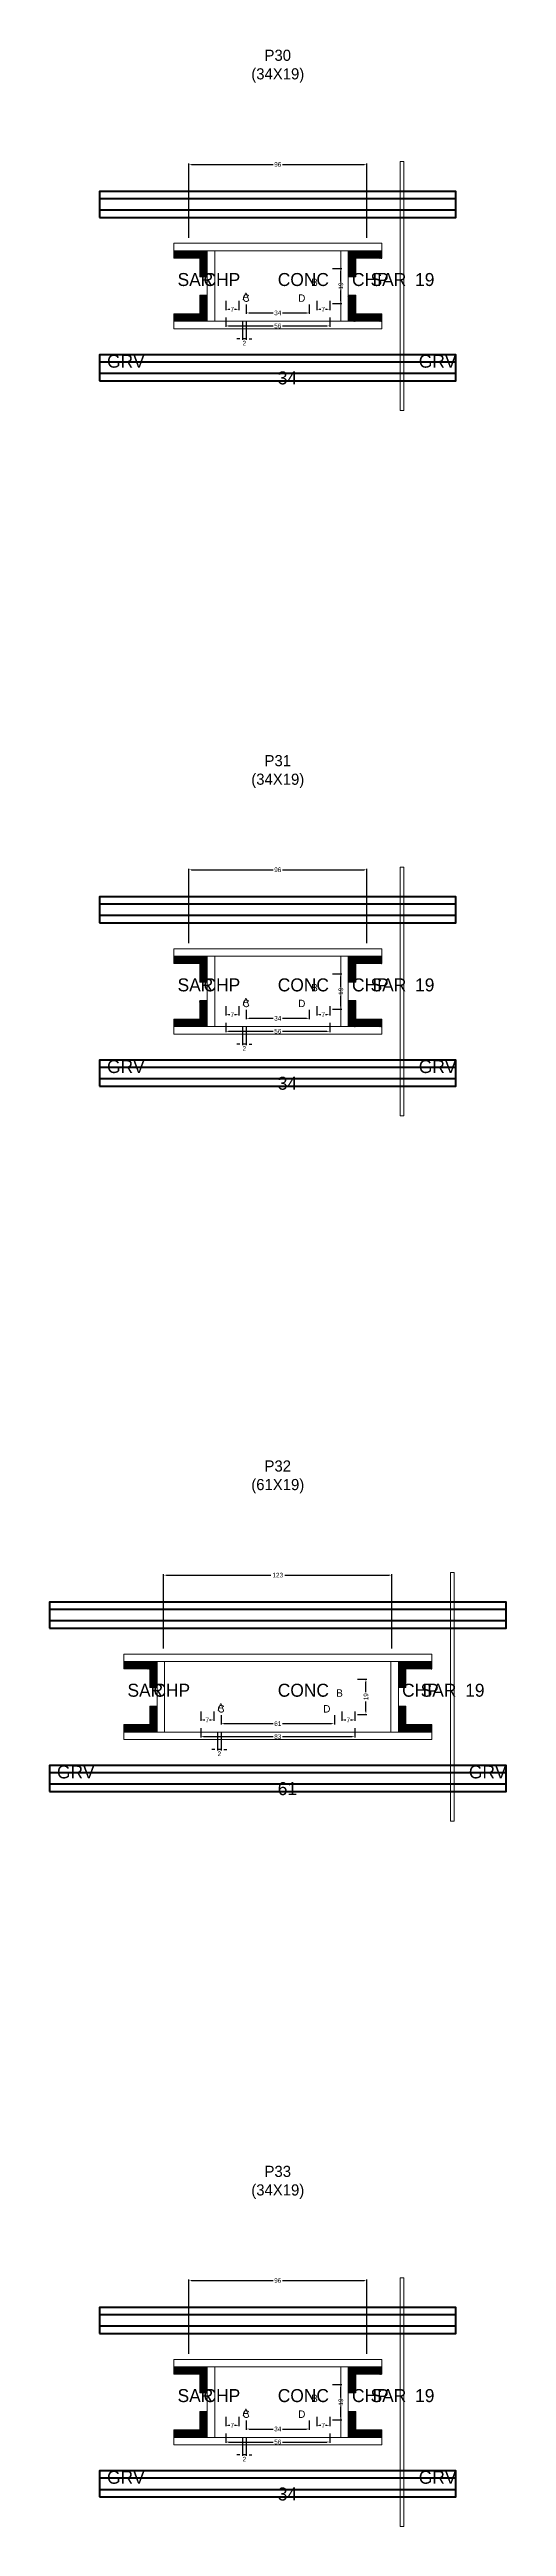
# Model space of a CAD drawing. Header units: centimetres. Extents: x -10500 to 4105, y -36866 to 295.
# Drawn here: x -123 to 123, y -12087 to -10753 of the extents above; entities that cross this region are included whole.
import ezdxf

# ---------------------------------------------------------------- set-up
doc = ezdxf.new("R2010")
doc.units = ezdxf.units.CM
for name, color, linetype in [('COTA', 241, 'Continuous'), ('GRAVATA', 224, 'Continuous'), ('Hachura', 251, 'Continuous'), ('NOMENCLATURA', 7, 'Continuous'), ('SARRAFO', 251, 'Continuous'), ('Texto Seção', 7, 'Continuous')]:
    doc.layers.add(name, color=color, linetype=linetype)
doc.dimstyles.new('cotax2', dxfattribs={"dimtxt": 2.5, "dimasz": 1.5, "dimexe": 0.5, "dimexo": 0.5, "dimgap": 0.5, "dimtad": 1, "dimcen": 2.5, "dimazin": 3, "dimtfac": 1, "dimtmove": 0, "dimatfit": 3})

msp = doc.modelspace()

# ---------------------------------------------------------------- texts
at = {"layer": 'NOMENCLATURA'}
for s, p in [('A', (-19, -10887.5)), ('C', (-19, -10888.5)), ('D', (11, -10888.5)), ('B', (18, -10880)), ('B', (18, -11260)), ('A', (-19, -11267.5)), ('C', (-19, -11268.5)), ('D', (11, -11268.5)), ('A', (-32.5, -11647.5)), ('C', (-32.5, -11648.5)), ('D', (24.5, -11648.5)), ('B', (31.5, -11640)), ('B', (18, -12020)), ('A', (-19, -12027.5)), ('C', (-19, -12028.5)), ('D', (11, -12028.5))]:
    msp.add_text(s, height=4, dxfattribs=at).set_placement(p)
at = {"layer": 'NOMENCLATURA', "char_height": 6, "attachment_point": 8}
for s, insert in [('P30\\P(34X19)', (0, -10770.5)), ('P31\\P(34X19)', (0, -11150.5)), ('P32\\P(61X19)', (0, -11530.5)), ('P33\\P(34X19)', (0, -11910.5))]:
    msp.add_mtext(s, dxfattribs=dict(at, insert=insert))
at = {"layer": 'Texto Seção'}
for s, p in [('SAR', (-54, -10880)), ('CHP', (-40, -10880)), ('CONC', (0, -10880)), ('CHP', (40, -10880)), ('SAR', (50, -10880)), ('19', (74, -10880)), ('GRV', (-92, -10924)), ('34', (0, -10933)), ('GRV', (76, -10924)), ('SAR', (-54, -11260)), ('CHP', (-40, -11260)), ('CONC', (0, -11260)), ('CHP', (40, -11260)), ('SAR', (50, -11260)), ('19', (74, -11260)), ('GRV', (-92, -11304)), ('GRV', (76, -11304)), ('34', (0, -11313)), ('SAR', (-81, -11640)), ('CHP', (-67, -11640)), ('CONC', (0, -11640)), ('CHP', (67, -11640)), ('SAR', (77, -11640)), ('19', (101, -11640)), ('GRV', (-119, -11684)), ('61', (0, -11693)), ('GRV', (103, -11684)), ('SAR', (-54, -12020)), ('CHP', (-40, -12020)), ('CONC', (0, -12020)), ('CHP', (40, -12020)), ('SAR', (50, -12020)), ('19', (74, -12020)), ('GRV', (-92, -12064)), ('GRV', (76, -12064)), ('34', (0, -12073))]:
    msp.add_text(s, height=7, dxfattribs=at).set_placement(p)

# ---------------------------------------------------------------- blocks, each defined once
blk = doc.blocks.new('_CLOSEDFILLED')
at = {"color": 0, "linetype": 'BYBLOCK'}
blk.add_solid([(-1, 0.16), (0, 0), (-1, -0.16)], dxfattribs=at)
blk = doc.blocks.new('*D846')
for p, q in [((-28, -12037), (-28, -12042)), ((-26.5, -12041.5), (-2.5, -12041.5)), ((2.5, -12041.5), (26.5, -12041.5)), ((28, -12037), (28, -12042))]:
    blk.add_line(p, q)
at = {"layer": 'Defpoints'}
for p in [(-28, -12036.5), (-28, -12041.5), (28, -12036.5)]:
    blk.add_point(p, dxfattribs=at)
at = {"layer": 'COTA', "xscale": 1.5, "yscale": 1.5, "rotation": 180}
blk.add_blockref('_CLOSEDFILLED', (-28, -12041.5), dxfattribs=at)
at = {"layer": 'COTA', "xscale": 1.5, "yscale": 1.5}
blk.add_blockref('_CLOSEDFILLED', (28, -12041.5), dxfattribs=at)
at = {"layer": 'COTA', "insert": (0, -12041.5), "char_height": 2.5, "attachment_point": 5}
blk.add_mtext('56', dxfattribs=at)
blk = doc.blocks.new('*D847')
for p, q in [((-17, -12030), (-17, -12035)), ((-15.5, -12034.5), (-2.5, -12034.5)), ((2.5, -12034.5), (15.5, -12034.5)), ((17, -12030), (17, -12035))]:
    blk.add_line(p, q)
at = {"layer": 'Defpoints'}
for p in [(-17, -12029.5), (-17, -12034.5), (17, -12029.5)]:
    blk.add_point(p, dxfattribs=at)
at = {"layer": 'COTA', "xscale": 1.5, "yscale": 1.5, "rotation": 180}
blk.add_blockref('_CLOSEDFILLED', (-17, -12034.5), dxfattribs=at)
at = {"layer": 'COTA', "xscale": 1.5, "yscale": 1.5}
blk.add_blockref('_CLOSEDFILLED', (17, -12034.5), dxfattribs=at)
at = {"layer": 'COTA', "insert": (0, -12034.5), "char_height": 2.5, "attachment_point": 5}
blk.add_mtext('34', dxfattribs=at)
blk = doc.blocks.new('*D848')
for p, q in [((29.5, -12010.5), (34.5, -12010.5)), ((34, -12017.5), (34, -12012)), ((34, -12028), (34, -12022.5)), ((29.5, -12029.5), (34.5, -12029.5))]:
    blk.add_line(p, q)
at = {"layer": 'Defpoints'}
for p in [(29, -12010.5), (29, -12029.5), (34, -12029.5)]:
    blk.add_point(p, dxfattribs=at)
at = {"layer": 'COTA', "xscale": 1.5, "yscale": 1.5}
for p, rotation in [((34, -12010.5), 90), ((34, -12029.5), 270)]:
    blk.add_blockref('_CLOSEDFILLED', p, dxfattribs=dict(at, rotation=rotation))
at = {"layer": 'COTA', "insert": (34, -12020), "char_height": 2.5, "attachment_point": 5, "rotation": 90}
blk.add_mtext('19', dxfattribs=at)
blk = doc.blocks.new('*D849')
for p, q in [((-28, -12028), (-28, -12033)), ((-26.5, -12032.5), (-25.75, -12032.5)), ((-23.25, -12032.5), (-22.5, -12032.5)), ((-21, -12028), (-21, -12033))]:
    blk.add_line(p, q)
at = {"layer": 'Defpoints'}
for p in [(-28, -12027.5), (-28, -12032.5), (-21, -12027.5)]:
    blk.add_point(p, dxfattribs=at)
at = {"layer": 'COTA', "xscale": 1.5, "yscale": 1.5, "rotation": 180}
blk.add_blockref('_CLOSEDFILLED', (-28, -12032.5), dxfattribs=at)
at = {"layer": 'COTA', "xscale": 1.5, "yscale": 1.5}
blk.add_blockref('_CLOSEDFILLED', (-21, -12032.5), dxfattribs=at)
at = {"layer": 'COTA', "insert": (-24.5, -12032.5), "char_height": 2.5, "attachment_point": 5}
blk.add_mtext('7', dxfattribs=at)
blk = doc.blocks.new('*D850')
for p, q in [((21, -12028), (21, -12033)), ((22.5, -12032.5), (23.25, -12032.5)), ((25.75, -12032.5), (26.5, -12032.5)), ((28, -12028), (28, -12033))]:
    blk.add_line(p, q)
at = {"layer": 'Defpoints'}
for p in [(21, -12027.5), (21, -12032.5), (28, -12027.5)]:
    blk.add_point(p, dxfattribs=at)
at = {"layer": 'COTA', "xscale": 1.5, "yscale": 1.5, "rotation": 180}
blk.add_blockref('_CLOSEDFILLED', (21, -12032.5), dxfattribs=at)
at = {"layer": 'COTA', "xscale": 1.5, "yscale": 1.5}
blk.add_blockref('_CLOSEDFILLED', (28, -12032.5), dxfattribs=at)
at = {"layer": 'COTA', "insert": (24.5, -12032.5), "char_height": 2.5, "attachment_point": 5}
blk.add_mtext('7', dxfattribs=at)
blk = doc.blocks.new('*D851')
for p, q in [((-48, -11994), (-48, -11954)), ((-46.5, -11954.5), (-2.5, -11954.5)), ((2.5, -11954.5), (46.5, -11954.5)), ((48, -11994), (48, -11954))]:
    blk.add_line(p, q)
at = {"layer": 'Defpoints'}
for p in [(-48, -11954.5), (-48, -11994.5), (48, -11994.5)]:
    blk.add_point(p, dxfattribs=at)
at = {"layer": 'COTA', "xscale": 1.5, "yscale": 1.5, "rotation": 180}
blk.add_blockref('_CLOSEDFILLED', (-48, -11954.5), dxfattribs=at)
at = {"layer": 'COTA', "xscale": 1.5, "yscale": 1.5}
blk.add_blockref('_CLOSEDFILLED', (48, -11954.5), dxfattribs=at)
at = {"layer": 'COTA', "insert": (0, -11954.5), "char_height": 2.5, "attachment_point": 5}
blk.add_mtext('96', dxfattribs=at)
blk = doc.blocks.new('*D820')
for p, q in [((-41.5, -11657), (-41.5, -11662)), ((-40, -11661.5), (-2.5, -11661.5)), ((2.5, -11661.5), (40, -11661.5)), ((41.5, -11657), (41.5, -11662))]:
    blk.add_line(p, q)
at = {"layer": 'Defpoints'}
for p in [(-41.5, -11656.5), (-41.5, -11661.5), (41.5, -11656.5)]:
    blk.add_point(p, dxfattribs=at)
at = {"layer": 'COTA', "xscale": 1.5, "yscale": 1.5, "rotation": 180}
blk.add_blockref('_CLOSEDFILLED', (-41.5, -11661.5), dxfattribs=at)
at = {"layer": 'COTA', "xscale": 1.5, "yscale": 1.5}
blk.add_blockref('_CLOSEDFILLED', (41.5, -11661.5), dxfattribs=at)
at = {"layer": 'COTA', "insert": (0, -11661.5), "char_height": 2.5, "attachment_point": 5}
blk.add_mtext('83', dxfattribs=at)
blk = doc.blocks.new('*D821')
for p, q in [((-30.5, -11650), (-30.5, -11655)), ((-29, -11654.5), (-2.5, -11654.5)), ((2.5, -11654.5), (29, -11654.5)), ((30.5, -11650), (30.5, -11655))]:
    blk.add_line(p, q)
at = {"layer": 'Defpoints'}
for p in [(-30.5, -11649.5), (-30.5, -11654.5), (30.5, -11649.5)]:
    blk.add_point(p, dxfattribs=at)
at = {"layer": 'COTA', "xscale": 1.5, "yscale": 1.5, "rotation": 180}
blk.add_blockref('_CLOSEDFILLED', (-30.5, -11654.5), dxfattribs=at)
at = {"layer": 'COTA', "xscale": 1.5, "yscale": 1.5}
blk.add_blockref('_CLOSEDFILLED', (30.5, -11654.5), dxfattribs=at)
at = {"layer": 'COTA', "insert": (0, -11654.5), "char_height": 2.5, "attachment_point": 5}
blk.add_mtext('61', dxfattribs=at)
blk = doc.blocks.new('*D822')
for p, q in [((43, -11630.5), (48, -11630.5)), ((47.5, -11637.5), (47.5, -11632)), ((47.5, -11648), (47.5, -11642.5)), ((43, -11649.5), (48, -11649.5))]:
    blk.add_line(p, q)
at = {"layer": 'Defpoints'}
for p in [(42.5, -11630.5), (42.5, -11649.5), (47.5, -11649.5)]:
    blk.add_point(p, dxfattribs=at)
at = {"layer": 'COTA', "xscale": 1.5, "yscale": 1.5}
for p, rotation in [((47.5, -11630.5), 90), ((47.5, -11649.5), 270)]:
    blk.add_blockref('_CLOSEDFILLED', p, dxfattribs=dict(at, rotation=rotation))
at = {"layer": 'COTA', "insert": (47.5, -11640), "char_height": 2.5, "attachment_point": 5, "rotation": 90}
blk.add_mtext('19', dxfattribs=at)
blk = doc.blocks.new('*D823')
for p, q in [((-41.5, -11648), (-41.5, -11653)), ((-34.5, -11648), (-34.5, -11653)), ((-40, -11652.5), (-39.25, -11652.5)), ((-36.75, -11652.5), (-36, -11652.5))]:
    blk.add_line(p, q)
at = {"layer": 'Defpoints'}
for p in [(-41.5, -11647.5), (-34.5, -11647.5), (-41.5, -11652.5)]:
    blk.add_point(p, dxfattribs=at)
at = {"layer": 'COTA', "xscale": 1.5, "yscale": 1.5, "rotation": 180}
blk.add_blockref('_CLOSEDFILLED', (-41.5, -11652.5), dxfattribs=at)
at = {"layer": 'COTA', "xscale": 1.5, "yscale": 1.5}
blk.add_blockref('_CLOSEDFILLED', (-34.5, -11652.5), dxfattribs=at)
at = {"layer": 'COTA', "insert": (-38, -11652.5), "char_height": 2.5, "attachment_point": 5}
blk.add_mtext('7', dxfattribs=at)
blk = doc.blocks.new('*D824')
for p, q in [((34.5, -11648), (34.5, -11653)), ((41.5, -11648), (41.5, -11653)), ((36, -11652.5), (36.75, -11652.5)), ((39.25, -11652.5), (40, -11652.5))]:
    blk.add_line(p, q)
at = {"layer": 'Defpoints'}
for p in [(34.5, -11647.5), (41.5, -11647.5), (34.5, -11652.5)]:
    blk.add_point(p, dxfattribs=at)
at = {"layer": 'COTA', "xscale": 1.5, "yscale": 1.5, "rotation": 180}
blk.add_blockref('_CLOSEDFILLED', (34.5, -11652.5), dxfattribs=at)
at = {"layer": 'COTA', "xscale": 1.5, "yscale": 1.5}
blk.add_blockref('_CLOSEDFILLED', (41.5, -11652.5), dxfattribs=at)
at = {"layer": 'COTA', "insert": (38, -11652.5), "char_height": 2.5, "attachment_point": 5}
blk.add_mtext('7', dxfattribs=at)
blk = doc.blocks.new('*D825')
for p, q in [((-61.5, -11614), (-61.5, -11574)), ((-60, -11574.5), (-3.75, -11574.5)), ((3.75, -11574.5), (60, -11574.5)), ((61.5, -11614), (61.5, -11574))]:
    blk.add_line(p, q)
at = {"layer": 'Defpoints'}
for p in [(-61.5, -11574.5), (-61.5, -11614.5), (61.5, -11614.5)]:
    blk.add_point(p, dxfattribs=at)
at = {"layer": 'COTA', "xscale": 1.5, "yscale": 1.5, "rotation": 180}
blk.add_blockref('_CLOSEDFILLED', (-61.5, -11574.5), dxfattribs=at)
at = {"layer": 'COTA', "xscale": 1.5, "yscale": 1.5}
blk.add_blockref('_CLOSEDFILLED', (61.5, -11574.5), dxfattribs=at)
at = {"layer": 'COTA', "insert": (0, -11574.5), "char_height": 2.5, "attachment_point": 5}
blk.add_mtext('123', dxfattribs=at)
blk = doc.blocks.new('*D794')
for p, q in [((-28, -11277), (-28, -11282)), ((-26.5, -11281.5), (-2.5, -11281.5)), ((2.5, -11281.5), (26.5, -11281.5)), ((28, -11277), (28, -11282))]:
    blk.add_line(p, q)
at = {"layer": 'Defpoints'}
for p in [(-28, -11276.5), (-28, -11281.5), (28, -11276.5)]:
    blk.add_point(p, dxfattribs=at)
at = {"layer": 'COTA', "xscale": 1.5, "yscale": 1.5, "rotation": 180}
blk.add_blockref('_CLOSEDFILLED', (-28, -11281.5), dxfattribs=at)
at = {"layer": 'COTA', "xscale": 1.5, "yscale": 1.5}
blk.add_blockref('_CLOSEDFILLED', (28, -11281.5), dxfattribs=at)
at = {"layer": 'COTA', "insert": (0, -11281.5), "char_height": 2.5, "attachment_point": 5}
blk.add_mtext('56', dxfattribs=at)
blk = doc.blocks.new('*D795')
for p, q in [((-17, -11270), (-17, -11275)), ((-15.5, -11274.5), (-2.5, -11274.5)), ((2.5, -11274.5), (15.5, -11274.5)), ((17, -11270), (17, -11275))]:
    blk.add_line(p, q)
at = {"layer": 'Defpoints'}
for p in [(-17, -11269.5), (-17, -11274.5), (17, -11269.5)]:
    blk.add_point(p, dxfattribs=at)
at = {"layer": 'COTA', "xscale": 1.5, "yscale": 1.5, "rotation": 180}
blk.add_blockref('_CLOSEDFILLED', (-17, -11274.5), dxfattribs=at)
at = {"layer": 'COTA', "xscale": 1.5, "yscale": 1.5}
blk.add_blockref('_CLOSEDFILLED', (17, -11274.5), dxfattribs=at)
at = {"layer": 'COTA', "insert": (0, -11274.5), "char_height": 2.5, "attachment_point": 5}
blk.add_mtext('34', dxfattribs=at)
blk = doc.blocks.new('*D796')
for p, q in [((29.5, -11250.5), (34.5, -11250.5)), ((34, -11257.5), (34, -11252)), ((29.5, -11269.5), (34.5, -11269.5)), ((34, -11268), (34, -11262.5))]:
    blk.add_line(p, q)
at = {"layer": 'Defpoints'}
for p in [(29, -11250.5), (29, -11269.5), (34, -11269.5)]:
    blk.add_point(p, dxfattribs=at)
at = {"layer": 'COTA', "xscale": 1.5, "yscale": 1.5}
for p, rotation in [((34, -11250.5), 90), ((34, -11269.5), 270)]:
    blk.add_blockref('_CLOSEDFILLED', p, dxfattribs=dict(at, rotation=rotation))
at = {"layer": 'COTA', "insert": (34, -11260), "char_height": 2.5, "attachment_point": 5, "rotation": 90}
blk.add_mtext('19', dxfattribs=at)
blk = doc.blocks.new('*D797')
for p, q in [((-28, -11268), (-28, -11273)), ((-26.5, -11272.5), (-25.75, -11272.5)), ((-23.25, -11272.5), (-22.5, -11272.5)), ((-21, -11268), (-21, -11273))]:
    blk.add_line(p, q)
at = {"layer": 'Defpoints'}
for p in [(-28, -11267.5), (-28, -11272.5), (-21, -11267.5)]:
    blk.add_point(p, dxfattribs=at)
at = {"layer": 'COTA', "xscale": 1.5, "yscale": 1.5, "rotation": 180}
blk.add_blockref('_CLOSEDFILLED', (-28, -11272.5), dxfattribs=at)
at = {"layer": 'COTA', "xscale": 1.5, "yscale": 1.5}
blk.add_blockref('_CLOSEDFILLED', (-21, -11272.5), dxfattribs=at)
at = {"layer": 'COTA', "insert": (-24.5, -11272.5), "char_height": 2.5, "attachment_point": 5}
blk.add_mtext('7', dxfattribs=at)
blk = doc.blocks.new('*D798')
for p, q in [((21, -11268), (21, -11273)), ((22.5, -11272.5), (23.25, -11272.5)), ((25.75, -11272.5), (26.5, -11272.5)), ((28, -11268), (28, -11273))]:
    blk.add_line(p, q)
at = {"layer": 'Defpoints'}
for p in [(21, -11267.5), (21, -11272.5), (28, -11267.5)]:
    blk.add_point(p, dxfattribs=at)
at = {"layer": 'COTA', "xscale": 1.5, "yscale": 1.5, "rotation": 180}
blk.add_blockref('_CLOSEDFILLED', (21, -11272.5), dxfattribs=at)
at = {"layer": 'COTA', "xscale": 1.5, "yscale": 1.5}
blk.add_blockref('_CLOSEDFILLED', (28, -11272.5), dxfattribs=at)
at = {"layer": 'COTA', "insert": (24.5, -11272.5), "char_height": 2.5, "attachment_point": 5}
blk.add_mtext('7', dxfattribs=at)
blk = doc.blocks.new('*D799')
for p, q in [((-48, -11234), (-48, -11194)), ((-46.5, -11194.5), (-2.5, -11194.5)), ((2.5, -11194.5), (46.5, -11194.5)), ((48, -11234), (48, -11194))]:
    blk.add_line(p, q)
at = {"layer": 'Defpoints'}
for p in [(-48, -11194.5), (-48, -11234.5), (48, -11234.5)]:
    blk.add_point(p, dxfattribs=at)
at = {"layer": 'COTA', "xscale": 1.5, "yscale": 1.5, "rotation": 180}
blk.add_blockref('_CLOSEDFILLED', (-48, -11194.5), dxfattribs=at)
at = {"layer": 'COTA', "xscale": 1.5, "yscale": 1.5}
blk.add_blockref('_CLOSEDFILLED', (48, -11194.5), dxfattribs=at)
at = {"layer": 'COTA', "insert": (0, -11194.5), "char_height": 2.5, "attachment_point": 5}
blk.add_mtext('96', dxfattribs=at)
blk = doc.blocks.new('*D768')
for p, q in [((-28, -10897), (-28, -10902)), ((-26.5, -10901.5), (-2.5, -10901.5)), ((2.5, -10901.5), (26.5, -10901.5)), ((28, -10897), (28, -10902))]:
    blk.add_line(p, q)
at = {"layer": 'Defpoints'}
for p in [(-28, -10896.5), (-28, -10901.5), (28, -10896.5)]:
    blk.add_point(p, dxfattribs=at)
at = {"layer": 'COTA', "xscale": 1.5, "yscale": 1.5, "rotation": 180}
blk.add_blockref('_CLOSEDFILLED', (-28, -10901.5), dxfattribs=at)
at = {"layer": 'COTA', "xscale": 1.5, "yscale": 1.5}
blk.add_blockref('_CLOSEDFILLED', (28, -10901.5), dxfattribs=at)
at = {"layer": 'COTA', "insert": (0, -10901.5), "char_height": 2.5, "attachment_point": 5}
blk.add_mtext('56', dxfattribs=at)
blk = doc.blocks.new('*D769')
for p, q in [((-17, -10890), (-17, -10895)), ((-15.5, -10894.5), (-2.5, -10894.5)), ((2.5, -10894.5), (15.5, -10894.5)), ((17, -10890), (17, -10895))]:
    blk.add_line(p, q)
at = {"layer": 'Defpoints'}
for p in [(-17, -10889.5), (-17, -10894.5), (17, -10889.5)]:
    blk.add_point(p, dxfattribs=at)
at = {"layer": 'COTA', "xscale": 1.5, "yscale": 1.5, "rotation": 180}
blk.add_blockref('_CLOSEDFILLED', (-17, -10894.5), dxfattribs=at)
at = {"layer": 'COTA', "xscale": 1.5, "yscale": 1.5}
blk.add_blockref('_CLOSEDFILLED', (17, -10894.5), dxfattribs=at)
at = {"layer": 'COTA', "insert": (0, -10894.5), "char_height": 2.5, "attachment_point": 5}
blk.add_mtext('34', dxfattribs=at)
blk = doc.blocks.new('*D770')
for p, q in [((29.5, -10870.5), (34.5, -10870.5)), ((34, -10877.5), (34, -10872)), ((34, -10888), (34, -10882.5)), ((29.5, -10889.5), (34.5, -10889.5))]:
    blk.add_line(p, q)
at = {"layer": 'Defpoints'}
for p in [(29, -10870.5), (29, -10889.5), (34, -10889.5)]:
    blk.add_point(p, dxfattribs=at)
at = {"layer": 'COTA', "xscale": 1.5, "yscale": 1.5}
for p, rotation in [((34, -10870.5), 90), ((34, -10889.5), 270)]:
    blk.add_blockref('_CLOSEDFILLED', p, dxfattribs=dict(at, rotation=rotation))
at = {"layer": 'COTA', "insert": (34, -10880), "char_height": 2.5, "attachment_point": 5, "rotation": 90}
blk.add_mtext('19', dxfattribs=at)
blk = doc.blocks.new('*D771')
for p, q in [((-28, -10888), (-28, -10893)), ((-21, -10888), (-21, -10893)), ((-26.5, -10892.5), (-25.75, -10892.5)), ((-23.25, -10892.5), (-22.5, -10892.5))]:
    blk.add_line(p, q)
at = {"layer": 'Defpoints'}
for p in [(-28, -10887.5), (-21, -10887.5), (-28, -10892.5)]:
    blk.add_point(p, dxfattribs=at)
at = {"layer": 'COTA', "xscale": 1.5, "yscale": 1.5, "rotation": 180}
blk.add_blockref('_CLOSEDFILLED', (-28, -10892.5), dxfattribs=at)
at = {"layer": 'COTA', "xscale": 1.5, "yscale": 1.5}
blk.add_blockref('_CLOSEDFILLED', (-21, -10892.5), dxfattribs=at)
at = {"layer": 'COTA', "insert": (-24.5, -10892.5), "char_height": 2.5, "attachment_point": 5}
blk.add_mtext('7', dxfattribs=at)
blk = doc.blocks.new('*D772')
for p, q in [((21, -10888), (21, -10893)), ((28, -10888), (28, -10893)), ((22.5, -10892.5), (23.25, -10892.5)), ((25.75, -10892.5), (26.5, -10892.5))]:
    blk.add_line(p, q)
at = {"layer": 'Defpoints'}
for p in [(21, -10887.5), (28, -10887.5), (21, -10892.5)]:
    blk.add_point(p, dxfattribs=at)
at = {"layer": 'COTA', "xscale": 1.5, "yscale": 1.5, "rotation": 180}
blk.add_blockref('_CLOSEDFILLED', (21, -10892.5), dxfattribs=at)
at = {"layer": 'COTA', "xscale": 1.5, "yscale": 1.5}
blk.add_blockref('_CLOSEDFILLED', (28, -10892.5), dxfattribs=at)
at = {"layer": 'COTA', "insert": (24.5, -10892.5), "char_height": 2.5, "attachment_point": 5}
blk.add_mtext('7', dxfattribs=at)
blk = doc.blocks.new('*D773')
for p, q in [((-48, -10854), (-48, -10814)), ((-46.5, -10814.5), (-2.5, -10814.5)), ((2.5, -10814.5), (46.5, -10814.5)), ((48, -10854), (48, -10814))]:
    blk.add_line(p, q)
at = {"layer": 'Defpoints'}
for p in [(-48, -10814.5), (-48, -10854.5), (48, -10854.5)]:
    blk.add_point(p, dxfattribs=at)
at = {"layer": 'COTA', "xscale": 1.5, "yscale": 1.5, "rotation": 180}
blk.add_blockref('_CLOSEDFILLED', (-48, -10814.5), dxfattribs=at)
at = {"layer": 'COTA', "xscale": 1.5, "yscale": 1.5}
blk.add_blockref('_CLOSEDFILLED', (48, -10814.5), dxfattribs=at)
at = {"layer": 'COTA', "insert": (0, -10814.5), "char_height": 2.5, "attachment_point": 5}
blk.add_mtext('96', dxfattribs=at)

# ---------------------------------------------------------------- dimensions: what is measured, and where the dimension line sits
at = {"layer": 'COTA'}
for base, p1, p2, picture, middle in [((-48, -10814.5), (-48, -10854.5), (48, -10854.5), '*D773', (0, -10814.5)), ((-28, -10892.5), (-28, -10887.5), (-21, -10887.5), '*D771', (-24.5, -10892.5)), ((21, -10892.5), (21, -10887.5), (28, -10887.5), '*D772', (24.5, -10892.5)), ((-28, -10901.5), (-28, -10896.5), (28, -10896.5), '*D768', (0, -10901.5)), ((-17, -10894.5), (-17, -10889.5), (17, -10889.5), '*D769', (0, -10894.5)), ((-48, -11194.5), (-48, -11234.5), (48, -11234.5), '*D799', (0, -11194.5)), ((-28, -11272.5), (-28, -11267.5), (-21, -11267.5), '*D797', (-24.5, -11272.5)), ((-17, -11274.5), (-17, -11269.5), (17, -11269.5), '*D795', (0, -11274.5)), ((21, -11272.5), (21, -11267.5), (28, -11267.5), '*D798', (24.5, -11272.5)), ((-28, -11281.5), (-28, -11276.5), (28, -11276.5), '*D794', (0, -11281.5)), ((-61.5, -11574.5), (-61.5, -11614.5), (61.5, -11614.5), '*D825', (0, -11574.5)), ((-41.5, -11652.5), (-41.5, -11647.5), (-34.5, -11647.5), '*D823', (-38, -11652.5)), ((34.5, -11652.5), (34.5, -11647.5), (41.5, -11647.5), '*D824', (38, -11652.5)), ((-41.5, -11661.5), (-41.5, -11656.5), (41.5, -11656.5), '*D820', (0, -11661.5)), ((-30.5, -11654.5), (-30.5, -11649.5), (30.5, -11649.5), '*D821', (0, -11654.5)), ((-48, -11954.5), (-48, -11994.5), (48, -11994.5), '*D851', (0, -11954.5)), ((-28, -12032.5), (-28, -12027.5), (-21, -12027.5), '*D849', (-24.5, -12032.5)), ((-17, -12034.5), (-17, -12029.5), (17, -12029.5), '*D847', (0, -12034.5)), ((21, -12032.5), (21, -12027.5), (28, -12027.5), '*D850', (24.5, -12032.5)), ((-28, -12041.5), (-28, -12036.5), (28, -12036.5), '*D846', (0, -12041.5))]:
    dim = msp.add_linear_dim(base=base, p1=p1, p2=p2, dimstyle='cotax2', dxfattribs=at)
    dim.commit()
    dim.dimension.update_dxf_attribs({"geometry": picture, "text_midpoint": middle})
for base, p1, p2, picture, middle in [((34, -10889.5), (29, -10889.5), (29, -10870.5), '*D770', (34, -10880)), ((34, -11269.5), (29, -11269.5), (29, -11250.5), '*D796', (34, -11260)), ((47.5, -11649.5), (42.5, -11649.5), (42.5, -11630.5), '*D822', (47.5, -11640)), ((34, -12029.5), (29, -12029.5), (29, -12010.5), '*D848', (34, -12020))]:
    dim = msp.add_linear_dim(base=base, p1=p1, p2=p2, angle=90, dimstyle='cotax2', dxfattribs=at)
    dim.commit()
    dim.dimension.update_dxf_attribs({"geometry": picture, "text_midpoint": middle})
for base, p1, p2 in [((-17, -10908.5), (-17, -10898.5), (-19, -10898.5)), ((-17, -11288.5), (-17, -11278.5), (-19, -11278.5)), ((-30.5, -11668.5), (-30.5, -11658.5), (-32.5, -11658.5)), ((-17, -12048.5), (-17, -12038.5), (-19, -12038.5))]:
    msp.add_linear_dim(base=base, p1=p1, p2=p2, dimstyle='cotax2', dxfattribs=at).render()

# ---------------------------------------------------------------- hatches: boundary and pattern name
at = {"layer": 'SARRAFO'}
h = msp.add_hatch(dxfattribs=at)
h.set_pattern_fill('SOLID', scale=2)
h.paths.add_polyline_path([(-56, -10865), (-42, -10865), (-42, -10861), (-56, -10861)])
h = msp.add_hatch(dxfattribs=at)
h.set_pattern_fill('SOLID', scale=2)
h.paths.add_polyline_path([(-42, -10875), (-38, -10875), (-38, -10861), (-42, -10861)])
h = msp.add_hatch(dxfattribs=at)
h.set_pattern_fill('SOLID', scale=2)
h.paths.add_polyline_path([(38, -10875), (42, -10875), (42, -10861), (38, -10861)])
h = msp.add_hatch(dxfattribs=at)
h.set_pattern_fill('SOLID', scale=2)
h.paths.add_polyline_path([(42, -10865), (56, -10865), (56, -10861), (42, -10861)])
h = msp.add_hatch(dxfattribs=at)
h.set_pattern_fill('SOLID', scale=2)
h.paths.add_polyline_path([(-42, -10899), (-38, -10899), (-38, -10885), (-42, -10885)])
h = msp.add_hatch(dxfattribs=at)
h.set_pattern_fill('SOLID', scale=2)
h.paths.add_polyline_path([(38, -10899), (42, -10899), (42, -10885), (38, -10885)])
h = msp.add_hatch(dxfattribs=at)
h.set_pattern_fill('SOLID', scale=2)
h.paths.add_polyline_path([(-56, -10899), (-42, -10899), (-42, -10895), (-56, -10895)])
h = msp.add_hatch(dxfattribs=at)
h.set_pattern_fill('SOLID', scale=2)
h.paths.add_polyline_path([(42, -10899), (56, -10899), (56, -10895), (42, -10895)])
h = msp.add_hatch(dxfattribs=at)
h.set_pattern_fill('SOLID', scale=2)
h.paths.add_polyline_path([(-56, -11245), (-42, -11245), (-42, -11241), (-56, -11241)])
h = msp.add_hatch(dxfattribs=at)
h.set_pattern_fill('SOLID', scale=2)
h.paths.add_polyline_path([(-42, -11255), (-38, -11255), (-38, -11241), (-42, -11241)])
h = msp.add_hatch(dxfattribs=at)
h.set_pattern_fill('SOLID', scale=2)
h.paths.add_polyline_path([(38, -11255), (42, -11255), (42, -11241), (38, -11241)])
h = msp.add_hatch(dxfattribs=at)
h.set_pattern_fill('SOLID', scale=2)
h.paths.add_polyline_path([(42, -11245), (56, -11245), (56, -11241), (42, -11241)])
h = msp.add_hatch(dxfattribs=at)
h.set_pattern_fill('SOLID', scale=2)
h.paths.add_polyline_path([(-56, -11279), (-42, -11279), (-42, -11275), (-56, -11275)])
h = msp.add_hatch(dxfattribs=at)
h.set_pattern_fill('SOLID', scale=2)
h.paths.add_polyline_path([(-42, -11279), (-38, -11279), (-38, -11265), (-42, -11265)])
h = msp.add_hatch(dxfattribs=at)
h.set_pattern_fill('SOLID', scale=2)
h.paths.add_polyline_path([(38, -11279), (42, -11279), (42, -11265), (38, -11265)])
h = msp.add_hatch(dxfattribs=at)
h.set_pattern_fill('SOLID', scale=2)
h.paths.add_polyline_path([(42, -11279), (56, -11279), (56, -11275), (42, -11275)])
h = msp.add_hatch(dxfattribs=at)
h.set_pattern_fill('SOLID', scale=2)
h.paths.add_polyline_path([(-83, -11625), (-69, -11625), (-69, -11621), (-83, -11621)])
h = msp.add_hatch(dxfattribs=at)
h.set_pattern_fill('SOLID', scale=2)
h.paths.add_polyline_path([(-69, -11635), (-65, -11635), (-65, -11621), (-69, -11621)])
h = msp.add_hatch(dxfattribs=at)
h.set_pattern_fill('SOLID', scale=2)
h.paths.add_polyline_path([(65, -11635), (69, -11635), (69, -11621), (65, -11621)])
h = msp.add_hatch(dxfattribs=at)
h.set_pattern_fill('SOLID', scale=2)
h.paths.add_polyline_path([(69, -11625), (83, -11625), (83, -11621), (69, -11621)])
h = msp.add_hatch(dxfattribs=at)
h.set_pattern_fill('SOLID', scale=2)
h.paths.add_polyline_path([(-69, -11659), (-65, -11659), (-65, -11645), (-69, -11645)])
h = msp.add_hatch(dxfattribs=at)
h.set_pattern_fill('SOLID', scale=2)
h.paths.add_polyline_path([(65, -11659), (69, -11659), (69, -11645), (65, -11645)])
h = msp.add_hatch(dxfattribs=at)
h.set_pattern_fill('SOLID', scale=2)
h.paths.add_polyline_path([(-83, -11659), (-69, -11659), (-69, -11655), (-83, -11655)])
h = msp.add_hatch(dxfattribs=at)
h.set_pattern_fill('SOLID', scale=2)
h.paths.add_polyline_path([(69, -11659), (83, -11659), (83, -11655), (69, -11655)])
h = msp.add_hatch(dxfattribs=at)
h.set_pattern_fill('SOLID', scale=2)
h.paths.add_polyline_path([(-56, -12005), (-42, -12005), (-42, -12001), (-56, -12001)])
h = msp.add_hatch(dxfattribs=at)
h.set_pattern_fill('SOLID', scale=2)
h.paths.add_polyline_path([(-42, -12015), (-38, -12015), (-38, -12001), (-42, -12001)])
h = msp.add_hatch(dxfattribs=at)
h.set_pattern_fill('SOLID', scale=2)
h.paths.add_polyline_path([(38, -12015), (42, -12015), (42, -12001), (38, -12001)])
h = msp.add_hatch(dxfattribs=at)
h.set_pattern_fill('SOLID', scale=2)
h.paths.add_polyline_path([(42, -12005), (56, -12005), (56, -12001), (42, -12001)])
h = msp.add_hatch(dxfattribs=at)
h.set_pattern_fill('SOLID', scale=2)
h.paths.add_polyline_path([(-56, -12039), (-42, -12039), (-42, -12035), (-56, -12035)])
h = msp.add_hatch(dxfattribs=at)
h.set_pattern_fill('SOLID', scale=2)
h.paths.add_polyline_path([(-42, -12039), (-38, -12039), (-38, -12025), (-42, -12025)])
h = msp.add_hatch(dxfattribs=at)
h.set_pattern_fill('SOLID', scale=2)
h.paths.add_polyline_path([(38, -12039), (42, -12039), (42, -12025), (38, -12025)])
h = msp.add_hatch(dxfattribs=at)
h.set_pattern_fill('SOLID', scale=2)
h.paths.add_polyline_path([(42, -12039), (56, -12039), (56, -12035), (42, -12035)])

# ---------------------------------------------------------------- linework, layer by layer
at = {"layer": 'GRAVATA', "lineweight": 50}
for points in [[(-96, -10843), (96, -10843), (96, -10829), (-96, -10829)], [(-96, -10839), (96, -10839), (96, -10833), (-96, -10833)], [(-96, -10931), (96, -10931), (96, -10917), (-96, -10917)], [(-96, -10927), (96, -10927), (96, -10921), (-96, -10921)], [(-96, -11223), (96, -11223), (96, -11209), (-96, -11209)], [(-96, -11219), (96, -11219), (96, -11213), (-96, -11213)], [(-96, -11311), (96, -11311), (96, -11297), (-96, -11297)], [(-96, -11307), (96, -11307), (96, -11301), (-96, -11301)], [(-123, -11603), (123, -11603), (123, -11589), (-123, -11589)], [(-123, -11599), (123, -11599), (123, -11593), (-123, -11593)], [(-123, -11691), (123, -11691), (123, -11677), (-123, -11677)], [(-123, -11687), (123, -11687), (123, -11681), (-123, -11681)], [(-96, -11983), (96, -11983), (96, -11969), (-96, -11969)], [(-96, -11979), (96, -11979), (96, -11973), (-96, -11973)], [(-96, -12071), (96, -12071), (96, -12057), (-96, -12057)], [(-96, -12067), (96, -12067), (96, -12061), (-96, -12061)]]:
    msp.add_lwpolyline(points, close=True, dxfattribs=at)
at = {"layer": 'Hachura', "lineweight": 13}
for points in [[(66, -10947), (68, -10947), (68, -10813), (66, -10813)], [(66, -11327), (68, -11327), (68, -11193), (66, -11193)], [(93, -11707), (95, -11707), (95, -11573), (93, -11573)], [(66, -12087), (68, -12087), (68, -11953), (66, -11953)]]:
    msp.add_lwpolyline(points, close=True, dxfattribs=at)
at = {"layer": 'Hachura', "lineweight": 18}
for points in [[(-56, -10861), (56, -10861), (56, -10857), (-56, -10857)], [(-38, -10899), (-34, -10899), (-34, -10861), (-38, -10861)], [(34, -10899), (38, -10899), (38, -10861), (34, -10861)], [(-56, -10903), (56, -10903), (56, -10899), (-56, -10899)], [(-56, -11241), (56, -11241), (56, -11237), (-56, -11237)], [(-38, -11279), (-34, -11279), (-34, -11241), (-38, -11241)], [(34, -11279), (38, -11279), (38, -11241), (34, -11241)], [(-56, -11283), (56, -11283), (56, -11279), (-56, -11279)], [(-83, -11621), (83, -11621), (83, -11617), (-83, -11617)], [(-65, -11659), (-61, -11659), (-61, -11621), (-65, -11621)], [(61, -11659), (65, -11659), (65, -11621), (61, -11621)], [(-83, -11663), (83, -11663), (83, -11659), (-83, -11659)], [(-56, -12001), (56, -12001), (56, -11997), (-56, -11997)], [(-38, -12039), (-34, -12039), (-34, -12001), (-38, -12001)], [(34, -12039), (38, -12039), (38, -12001), (34, -12001)], [(-56, -12043), (56, -12043), (56, -12039), (-56, -12039)]]:
    msp.add_lwpolyline(points, close=True, dxfattribs=at)
at = {"layer": 'SARRAFO', "lineweight": 13}
for points in [[(-56, -10865), (-42, -10865), (-42, -10861), (-56, -10861)], [(-42, -10875), (-38, -10875), (-38, -10861), (-42, -10861)], [(38, -10875), (42, -10875), (42, -10861), (38, -10861)], [(42, -10865), (56, -10865), (56, -10861), (42, -10861)], [(-42, -10899), (-38, -10899), (-38, -10885), (-42, -10885)], [(38, -10899), (42, -10899), (42, -10885), (38, -10885)], [(-56, -10899), (-42, -10899), (-42, -10895), (-56, -10895)], [(42, -10899), (56, -10899), (56, -10895), (42, -10895)], [(-56, -11245), (-42, -11245), (-42, -11241), (-56, -11241)], [(-42, -11255), (-38, -11255), (-38, -11241), (-42, -11241)], [(38, -11255), (42, -11255), (42, -11241), (38, -11241)], [(42, -11245), (56, -11245), (56, -11241), (42, -11241)], [(-56, -11279), (-42, -11279), (-42, -11275), (-56, -11275)], [(-42, -11279), (-38, -11279), (-38, -11265), (-42, -11265)], [(38, -11279), (42, -11279), (42, -11265), (38, -11265)], [(42, -11279), (56, -11279), (56, -11275), (42, -11275)], [(-83, -11625), (-69, -11625), (-69, -11621), (-83, -11621)], [(-69, -11635), (-65, -11635), (-65, -11621), (-69, -11621)], [(65, -11635), (69, -11635), (69, -11621), (65, -11621)], [(69, -11625), (83, -11625), (83, -11621), (69, -11621)], [(-69, -11659), (-65, -11659), (-65, -11645), (-69, -11645)], [(65, -11659), (69, -11659), (69, -11645), (65, -11645)], [(-83, -11659), (-69, -11659), (-69, -11655), (-83, -11655)], [(69, -11659), (83, -11659), (83, -11655), (69, -11655)], [(-56, -12005), (-42, -12005), (-42, -12001), (-56, -12001)], [(-42, -12015), (-38, -12015), (-38, -12001), (-42, -12001)], [(38, -12015), (42, -12015), (42, -12001), (38, -12001)], [(42, -12005), (56, -12005), (56, -12001), (42, -12001)], [(-56, -12039), (-42, -12039), (-42, -12035), (-56, -12035)], [(-42, -12039), (-38, -12039), (-38, -12025), (-42, -12025)], [(38, -12039), (42, -12039), (42, -12025), (38, -12025)], [(42, -12039), (56, -12039), (56, -12035), (42, -12035)]]:
    msp.add_lwpolyline(points, close=True, dxfattribs=at)

msp.set_redraw_order([(e.dxf.handle, doc.entitydb.next_handle()) for e in msp.query("TEXT MTEXT ATTDEF DIMENSION ARC_DIMENSION")])  # texts and dimensions are drawn at this point

doc.saveas('drawing.dxf')
